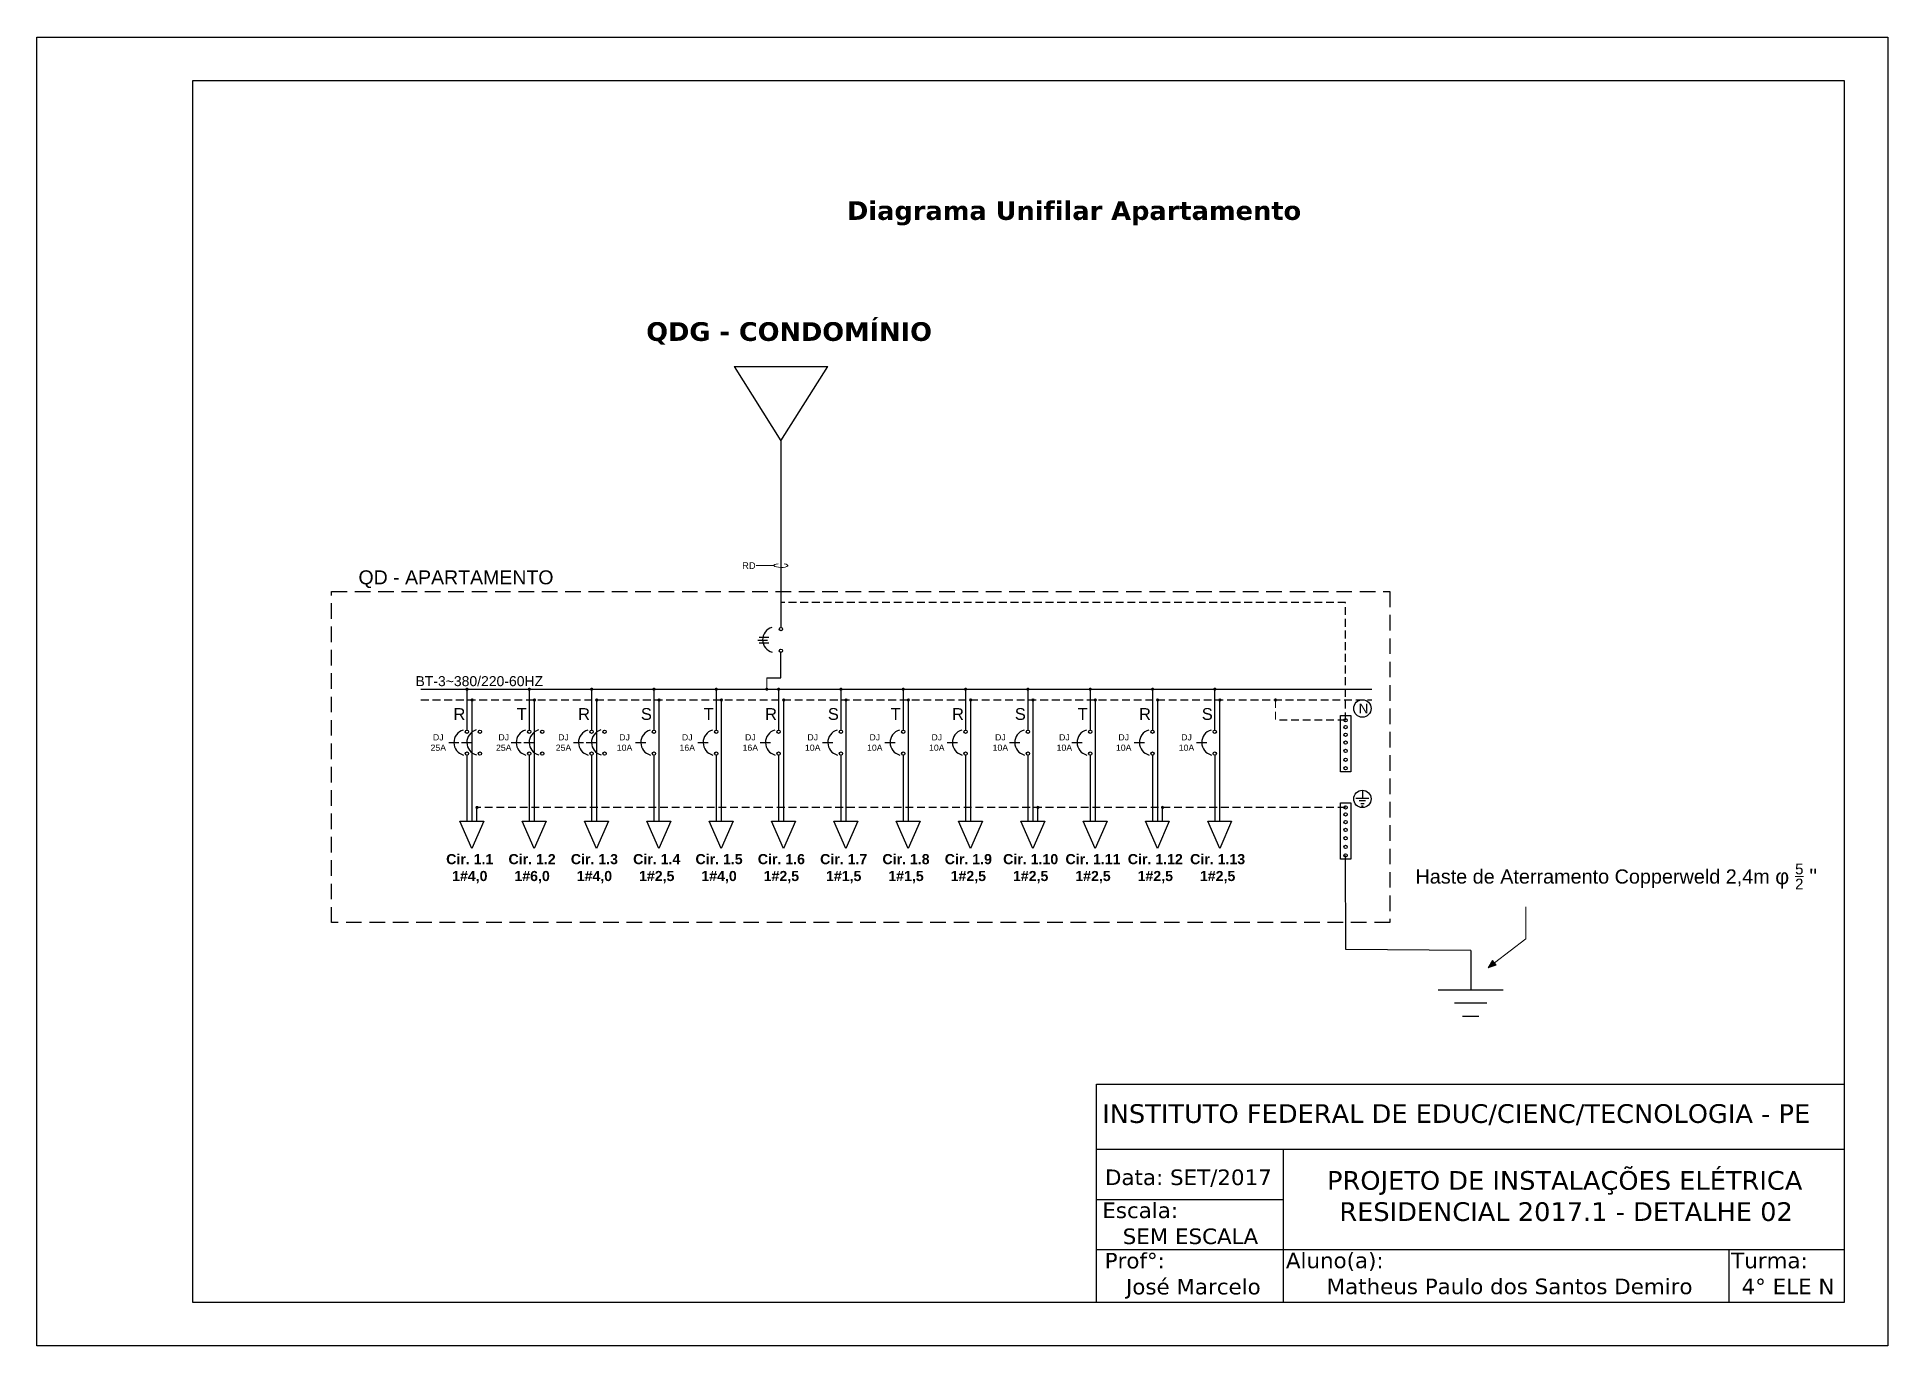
# Model space of a CAD drawing. Header units: millimetres. Extents: x 6732 to 8662, y 3965 to 4362.
# Drawn here: x 7060.3 to 7357.3, y 4045.8 to 4255.8 of the extents above; entities that cross this region are included whole.
import ezdxf

# ---------------------------------------------------------------- set-up
doc = ezdxf.new("R2010")
doc.units = ezdxf.units.MM
doc.linetypes.add('ACAD_ISO02W100', pattern=[15, 12, -3])
doc.linetypes.add('HIDDEN', pattern=[0.375, 0.25, -0.125])
doc.styles.add('ITALICC', font='italicc', dxfattribs={"height": 4})
doc.styles.get("Standard").update_dxf_attribs({"font": 'arial.ttf'})

msp = doc.modelspace()

# ---------------------------------------------------------------- texts
at = {"linetype": 'ACAD_ISO02W100', "lineweight": 13, "style": 'ITALICC'}
for s, width, heights, insert, char_height, attachment_point in [('{\\fVerdana|b1|i0|c0|p34;Diagrama Unifilar Apartamento}', 93.0363, [0], (7226.68, 4227.47), 3, 5), ('{\\fVerdana|b1|i0|c0|p34;QDG - CONDOMÍNIO}', 48.4293, [0], (7180.95, 4208.2), 3, 5), ('{\\fArial|b0|i0|c0|p34;QD - APARTAMENTO}', 1108.9795, [0], (7127.5, 4168.76), 2.24, 5), ('{\\fArial|b0|i0|c0|p34;RD}', 1108.9795, [0], (7174.5, 4170.95), 1.0688, 5), ('{\\fArial|b0|i0|c0|p34;BT-3~380/220-60HZ}', 1108.9795, [0], (7131.24, 4152.4), 1.6031, 5), ('{\\fArial|b0|i0|c0|p34;R}', 28.3602, [0], (7128.05, 4147.13), 1.9002, 5), ('{\\fArial|b0|i0|c0|p34;T}', 28.3602, [0], (7138.05, 4147.13), 1.9002, 5), ('{\\fArial|b0|i0|c0|p34;R}', 28.3602, [0], (7148.05, 4147.13), 1.9002, 5), ('{\\fArial|b0|i0|c0|p34;S}', 28.3602, [0], (7158.05, 4147.13), 1.9002, 5), ('{\\fArial|b0|i0|c0|p34;T}', 28.3602, [0], (7168.05, 4147.13), 1.9002, 5), ('{\\fArial|b0|i0|c0|p34;R}', 28.3602, [0], (7178.05, 4147.13), 1.9002, 5), ('{\\fArial|b0|i0|c0|p34;S}', 28.3602, [0], (7188.05, 4147.13), 1.9002, 5), ('{\\fArial|b0|i0|c0|p34;T}', 28.3602, [0], (7198.05, 4147.13), 1.9002, 5), ('{\\fArial|b0|i0|c0|p34;R}', 28.3602, [0], (7208.05, 4147.13), 1.9002, 5), ('{\\fArial|b0|i0|c0|p34;S}', 28.3602, [0], (7218.05, 4147.13), 1.9002, 5), ('{\\fArial|b0|i0|c0|p34;T}', 28.3602, [0], (7228.05, 4147.13), 1.9002, 5), ('{\\fArial|b0|i0|c0|p34;R}', 28.3602, [0], (7238.05, 4147.13), 1.9002, 5), ('{\\fArial|b0|i0|c0|p34;S}', 28.3602, [0], (7248.05, 4147.13), 1.9002, 5), ('{\\fArial|b0|i0|c0|p34;DJ\\P25A}', 2.9864, [0], (7124.66, 4142.56), 1, 5), ('{\\fArial|b0|i0|c0|p34;DJ\\P25A}', 2.9864, [0], (7135.16, 4142.56), 1, 5), ('{\\fArial|b0|i0|c0|p34;DJ\\P25A}', 2.9864, [0], (7144.75, 4142.56), 1, 5), ('{\\fArial|b0|i0|c0|p34;DJ\\P10A}', 2.9864, [0], (7154.55, 4142.56), 1, 5), ('{\\fArial|b0|i0|c0|p34;DJ\\P16A}', 2.9864, [0], (7164.61, 4142.56), 1, 5), ('{\\fArial|b0|i0|c0|p34;DJ\\P16A}', 2.9864, [0], (7174.73, 4142.56), 1, 5), ('{\\fArial|b0|i0|c0|p34;DJ\\P10A}', 2.9864, [0], (7184.74, 4142.56), 1, 5), ('{\\fArial|b0|i0|c0|p34;DJ\\P10A}', 2.9864, [0], (7194.7, 4142.56), 1, 5), ('{\\fArial|b0|i0|c0|p34;DJ\\P10A}', 2.9864, [0], (7204.65, 4142.56), 1, 5), ('{\\fArial|b0|i0|c0|p34;DJ\\P10A}', 2.9864, [0], (7214.85, 4142.56), 1, 5), ('{\\fArial|b0|i0|c0|p34;DJ\\P10A}', 2.9864, [0], (7225.12, 4142.56), 1, 5), ('{\\fArial|b0|i0|c0|p34;DJ\\P10A}', 2.9864, [0], (7234.64, 4142.56), 1, 5), ('{\\fArial|b0|i0|c0|p34;DJ\\P10A}', 2.9864, [0], (7244.72, 4142.56), 1, 5), ('{\\fArial|b1|i0|c0|p34;Cir. 1.1\\P1#4,0}', 123.3524, [0], (7129.71, 4122.32), 1.6241, 5), ('{\\fArial|b1|i0|c0|p34;Cir. 1.2\\P1#6,0}', 123.3524, [4.75], (7139.71, 4122.32), 1.6241, 5), ('{\\fArial|b1|i0|c0|p34;Cir. 1.3\\P1#4,0}', 123.3524, [0], (7149.71, 4122.32), 1.6241, 5), ('{\\fArial|b1|i0|c0|p34;Cir. 1.4\\P1#2,5}', 123.3524, [0], (7159.71, 4122.32), 1.6241, 5), ('{\\fArial|b1|i0|c0|p34;Cir. 1.5\\P1#4,0}', 123.3524, [0], (7169.71, 4122.32), 1.6241, 5), ('{\\fArial|b1|i0|c0|p34;Cir. 1.6\\P1#2,5}', 123.3524, [0], (7179.71, 4122.32), 1.6241, 5), ('{\\fArial|b1|i0|c0|p34;Cir. 1.7\\P1#1,5}', 123.3524, [0], (7189.71, 4122.32), 1.6241, 5), ('{\\fArial|b1|i0|c0|p34;Cir. 1.8\\P1#1,5}', 123.3524, [0], (7199.71, 4122.32), 1.6241, 5), ('{\\fArial|b1|i0|c0|p34;Cir. 1.9\\P1#2,5}', 123.3524, [0], (7209.71, 4122.32), 1.6241, 5), ('{\\fArial|b1|i0|c0|p34;Cir. 1.10\\P1#2,5}', 123.3524, [0], (7219.71, 4122.32), 1.6241, 5), ('{\\fArial|b1|i0|c0|p34;Cir. 1.11\\P1#2,5}', 123.3524, [0], (7229.71, 4122.32), 1.6241, 5), ('{\\fArial|b1|i0|c0|p34;Cir. 1.12\\P1#2,5}', 123.3524, [0], (7239.71, 4122.32), 1.6241, 5), ('{\\fArial|b1|i0|c0|p34;Cir. 1.13\\P1#2,5}', 123.3524, [0], (7249.71, 4122.32), 1.6241, 5), ('\\A1;{\\fArial|b0|i0|c0|p34;Haste de Aterramento Copperweld 2,4m \\H1.08333x;φ \\H0.7x;\\S5/2;\\H1.42857x; \\H1x;"}', 606.3039, [0], (7281.46, 4121.07), 2.27366, 4)]:
    msp.add_mtext_dynamic_manual_height_columns(s, width=width, gutter_width=20, heights=heights, dxfattribs=dict(at, insert=insert, char_height=char_height, attachment_point=attachment_point))
at = {"attachment_point": 1}
for s, width, insert, char_height in [('{\\fArial|b0|i0|c0|p34;N}', 48.7919, (7272.34, 4148.81), 1.5459), ('\\pi0.66329;{\\fVerdana|b0|i0|c0|p34;INSTITUTO FEDERAL DE EDUC/CIENC/TECNOLOGIA - PE}', 119.1667, (7230.52, 4084.54), 3), ('{\\fVerdana|b0|i0|c0|p34;Data: SET/2017}', 27.6633, (7231.64, 4074.07), 2.5), ('\\pi20.27612;{\\fVerdana|b0|i0|c0|p34;PROJETO DE INSTALAÇÕES ELÉTRICA \\P\\pi22.24657;RESIDENCIAL 2017.1 - DETALHE 02\\H1.11484x; }', 119.1667, (7246.99, 4073.81), 3), ('{\\fVerdana|b0|i0|c0|p34;Escala: \\P   SEM ESCALA}', 37.9283, (7231.21, 4068.77), 2.5), ('{\\fVerdana|b0|i0|c0|p34;Prof°:\\P\\pi3.41904;José Marcelo}', 28.5859, (7231.59, 4060.69), 2.5), ('{\\fVerdana|b0|i0|c0|p34;Aluno(a): \\P      Matheus Paulo dos Santos Demiro}', 90, (7260.67, 4060.73), 2.5), ('{\\fVerdana|b0|i0|c0|p34;Turma: \\P\\pi1.66523;4° ELE N}', 18.1743, (7332.12, 4060.72), 2.5)]:
    msp.add_mtext_dynamic_manual_height_columns(s, width=width, gutter_width=12.5, heights=[0], dxfattribs=dict(at, insert=insert, char_height=char_height))

# ---------------------------------------------------------------- hatches: boundary and pattern name
at = {"linetype": 'ACAD_ISO02W100', "lineweight": 13}
h = msp.add_hatch(color=256, dxfattribs=at)
h.dxf.hatch_style = 1
h.paths.add_polyline_path([(7129, 4151.12, 1), (7129.53, 4151.12, 1)])
h = msp.add_hatch(color=256, dxfattribs=at)
h.dxf.hatch_style = 1
h.paths.add_polyline_path([(7129.82, 4149.39, 1), (7130.35, 4149.39, 1)])
h = msp.add_hatch(color=256, dxfattribs=at)
h.dxf.hatch_style = 1
h.paths.add_polyline_path([(7139, 4151.12, 1), (7139.53, 4151.12, 1)])
h = msp.add_hatch(color=256, dxfattribs=at)
h.dxf.hatch_style = 1
h.paths.add_polyline_path([(7139.82, 4149.39, 1), (7140.35, 4149.39, 1)])
h = msp.add_hatch(color=256, dxfattribs=at)
h.dxf.hatch_style = 1
h.paths.add_polyline_path([(7149, 4151.12, 1), (7149.53, 4151.12, 1)])
h = msp.add_hatch(color=256, dxfattribs=at)
h.dxf.hatch_style = 1
h.paths.add_polyline_path([(7149.82, 4149.39, 1), (7150.35, 4149.39, 1)])
h = msp.add_hatch(color=256, dxfattribs=at)
h.dxf.hatch_style = 1
h.paths.add_polyline_path([(7159, 4151.12, 1), (7159.53, 4151.12, 1)])
h = msp.add_hatch(color=256, dxfattribs=at)
h.dxf.hatch_style = 1
h.paths.add_polyline_path([(7159.82, 4149.39, 1), (7160.35, 4149.39, 1)])
h = msp.add_hatch(color=256, dxfattribs=at)
h.dxf.hatch_style = 1
h.paths.add_polyline_path([(7169, 4151.12, 1), (7169.53, 4151.12, 1)])
h = msp.add_hatch(color=256, dxfattribs=at)
h.dxf.hatch_style = 1
h.paths.add_polyline_path([(7169.82, 4149.39, 1), (7170.35, 4149.39, 1)])
h = msp.add_hatch(color=256, dxfattribs=at)
h.dxf.hatch_style = 1
h.paths.add_polyline_path([(7177.1, 4151.12, 1), (7177.63, 4151.12, 1)])
h = msp.add_hatch(color=256, dxfattribs=at)
h.dxf.hatch_style = 1
h.paths.add_polyline_path([(7179, 4151.12, 1), (7179.53, 4151.12, 1)])
h = msp.add_hatch(color=256, dxfattribs=at)
h.dxf.hatch_style = 1
h.paths.add_polyline_path([(7179.82, 4149.39, 1), (7180.35, 4149.39, 1)])
h = msp.add_hatch(color=256, dxfattribs=at)
h.dxf.hatch_style = 1
h.paths.add_polyline_path([(7189, 4151.12, 1), (7189.53, 4151.12, 1)])
h = msp.add_hatch(color=256, dxfattribs=at)
h.dxf.hatch_style = 1
h.paths.add_polyline_path([(7189.82, 4149.39, 1), (7190.35, 4149.39, 1)])
h = msp.add_hatch(color=256, dxfattribs=at)
h.dxf.hatch_style = 1
h.paths.add_polyline_path([(7199, 4151.12, 1), (7199.53, 4151.12, 1)])
h = msp.add_hatch(color=256, dxfattribs=at)
h.dxf.hatch_style = 1
h.paths.add_polyline_path([(7199.82, 4149.39, 1), (7200.35, 4149.39, 1)])
h = msp.add_hatch(color=256, dxfattribs=at)
h.dxf.hatch_style = 1
h.paths.add_polyline_path([(7209, 4151.12, 1), (7209.53, 4151.12, 1)])
h = msp.add_hatch(color=256, dxfattribs=at)
h.dxf.hatch_style = 1
h.paths.add_polyline_path([(7209.82, 4149.39, 1), (7210.35, 4149.39, 1)])
h = msp.add_hatch(color=256, dxfattribs=at)
h.dxf.hatch_style = 1
h.paths.add_polyline_path([(7219, 4151.12, 1), (7219.53, 4151.12, 1)])
h = msp.add_hatch(color=256, dxfattribs=at)
h.dxf.hatch_style = 1
h.paths.add_polyline_path([(7219.82, 4149.39, 1), (7220.35, 4149.39, 1)])
h = msp.add_hatch(color=256, dxfattribs=at)
h.dxf.hatch_style = 1
h.paths.add_polyline_path([(7229, 4151.12, 1), (7229.53, 4151.12, 1)])
h = msp.add_hatch(color=256, dxfattribs=at)
h.dxf.hatch_style = 1
h.paths.add_polyline_path([(7229.82, 4149.39, 1), (7230.35, 4149.39, 1)])
h = msp.add_hatch(color=256, dxfattribs=at)
h.dxf.hatch_style = 1
h.paths.add_polyline_path([(7239, 4151.12, 1), (7239.53, 4151.12, 1)])
h = msp.add_hatch(color=256, dxfattribs=at)
h.dxf.hatch_style = 1
h.paths.add_polyline_path([(7239, 4151.12, 1), (7239.53, 4151.12, 1)])
h = msp.add_hatch(color=256, dxfattribs=at)
h.dxf.hatch_style = 1
h.paths.add_polyline_path([(7239.82, 4149.39, 1), (7240.35, 4149.39, 1)])
h = msp.add_hatch(color=256, dxfattribs=at)
h.dxf.hatch_style = 1
h.paths.add_polyline_path([(7239.82, 4149.39, 1), (7240.35, 4149.39, 1)])
h = msp.add_hatch(color=256, dxfattribs=at)
h.dxf.hatch_style = 1
h.paths.add_polyline_path([(7249, 4151.12, 1), (7249.53, 4151.12, 1)])
h = msp.add_hatch(color=256, dxfattribs=at)
h.dxf.hatch_style = 1
h.paths.add_polyline_path([(7249.82, 4149.39, 1), (7250.35, 4149.39, 1)])
h = msp.add_hatch(color=256, dxfattribs=at)
h.dxf.hatch_style = 1
h.paths.add_polyline_path([(7258.73, 4149.39, 1), (7259.26, 4149.39, 1)])
h = msp.add_hatch(color=256, dxfattribs=at)
h.dxf.hatch_style = 1
h.paths.add_polyline_path([(7130.61, 4132.15, 1), (7131.14, 4132.15, 1)])
h = msp.add_hatch(color=256, dxfattribs=at)
h.dxf.hatch_style = 1
h.paths.add_polyline_path([(7220.61, 4132.15, 1), (7221.14, 4132.15, 1)])
h = msp.add_hatch(color=256, dxfattribs=at)
h.dxf.hatch_style = 1
h.paths.add_polyline_path([(7240.61, 4132.15, 1), (7241.14, 4132.15, 1)])
h = msp.add_hatch(color=256, dxfattribs=at)
h.dxf.hatch_style = 1
h.paths.add_polyline_path([(7294.43, 4106.83), (7293.84, 4107.59), (7293.12, 4106.43)])

# ---------------------------------------------------------------- linework, layer by layer
at = {"ltscale": 3}
for p, q in [((7060.27, 4255.75), (7357.27, 4255.75)), ((7060.27, 4045.75), (7060.27, 4255.75)), ((7357.27, 4255.75), (7357.27, 4045.75)), ((7085.27, 4248.75), (7350.27, 4248.75)), ((7085.27, 4052.75), (7085.27, 4248.75)), ((7350.27, 4248.75), (7350.27, 4052.75)), ((7350.27, 4052.75), (7085.27, 4052.75)), ((7357.27, 4045.75), (7060.27, 4045.75))]:
    msp.add_line(p, q, dxfattribs=at)
for p, q in [((7172.14, 4202.87), (7187.14, 4202.87)), ((7172.14, 4202.87), (7179.64, 4190.98)), ((7179.64, 4190.98), (7187.14, 4202.87)), ((7179.64, 4190.98), (7179.64, 4161.03)), ((7175.92, 4159.01), (7177.48, 4159.01)), ((7176.16, 4159.46), (7177.72, 4159.46)), ((7176.16, 4158.56), (7177.72, 4158.56)), ((7179.64, 4152.96), (7179.64, 4157.03)), ((7177.37, 4152.96), (7179.64, 4152.96)), ((7121.87, 4151.12), (7274.46, 4151.12)), ((7129.26, 4151.12), (7129.26, 4144.56)), ((7130.09, 4129.93), (7130.09, 4149.39)), ((7139.26, 4151.12), (7139.26, 4144.56)), ((7140.09, 4129.93), (7140.09, 4149.39)), ((7149.26, 4151.12), (7149.26, 4144.56)), ((7150.09, 4129.93), (7150.09, 4149.39)), ((7159.26, 4151.12), (7159.26, 4144.56)), ((7160.09, 4129.93), (7160.09, 4149.39)), ((7169.26, 4151.12), (7169.26, 4144.56)), ((7170.09, 4129.93), (7170.09, 4149.39)), ((7179.26, 4151.12), (7179.26, 4144.56)), ((7180.09, 4129.93), (7180.09, 4149.39)), ((7189.26, 4151.12), (7189.26, 4144.56)), ((7190.09, 4129.93), (7190.09, 4149.39)), ((7199.26, 4151.12), (7199.26, 4144.56)), ((7200.09, 4129.93), (7200.09, 4149.39)), ((7209.26, 4151.12), (7209.26, 4144.56)), ((7210.09, 4129.93), (7210.09, 4149.39)), ((7219.26, 4151.12), (7219.26, 4144.56)), ((7220.09, 4129.93), (7220.09, 4149.39)), ((7229.26, 4151.12), (7229.26, 4144.56)), ((7230.09, 4129.93), (7230.09, 4149.39)), ((7239.26, 4151.12), (7239.26, 4144.56)), ((7240.09, 4129.93), (7240.09, 4149.39)), ((7249.26, 4144.56), (7249.26, 4151.12)), ((7250.09, 4129.93), (7250.09, 4149.39)), ((7126.33, 4142.56), (7127.98, 4142.56)), ((7128.41, 4142.56), (7130.06, 4142.56)), ((7129.26, 4140.53), (7129.26, 4129.93)), ((7136.33, 4142.56), (7137.98, 4142.56)), ((7138.41, 4142.56), (7140.06, 4142.56)), ((7139.26, 4140.53), (7139.26, 4129.93)), ((7146.33, 4142.56), (7147.98, 4142.56)), ((7148.41, 4142.56), (7150.06, 4142.56)), ((7149.26, 4140.53), (7149.26, 4129.93)), ((7156.33, 4142.56), (7157.98, 4142.56)), ((7159.26, 4140.53), (7159.26, 4129.93)), ((7166.33, 4142.56), (7167.98, 4142.56)), ((7169.26, 4140.53), (7169.26, 4129.93)), ((7176.33, 4142.56), (7177.98, 4142.56)), ((7179.26, 4140.53), (7179.26, 4129.93)), ((7186.33, 4142.56), (7187.98, 4142.56)), ((7189.26, 4140.53), (7189.26, 4129.93)), ((7196.33, 4142.56), (7197.98, 4142.56)), ((7199.26, 4140.53), (7199.26, 4129.93)), ((7206.33, 4142.56), (7207.98, 4142.56)), ((7209.26, 4140.53), (7209.26, 4129.93)), ((7216.33, 4142.56), (7217.98, 4142.56)), ((7219.26, 4140.53), (7219.26, 4129.93)), ((7226.33, 4142.56), (7227.98, 4142.56)), ((7229.26, 4140.53), (7229.26, 4129.93)), ((7236.33, 4142.56), (7237.98, 4142.56)), ((7239.26, 4140.53), (7239.26, 4129.93)), ((7246.33, 4142.56), (7247.98, 4142.56)), ((7249.26, 4140.53), (7249.26, 4129.93)), ((7272.94, 4134.92), (7272.94, 4133.65)), ((7271.9, 4133.65), (7273.98, 4133.65)), ((7272.42, 4133.24), (7273.46, 4133.24)), ((7272.68, 4132.8), (7273.2, 4132.8)), ((7272.81, 4132.43), (7273.07, 4132.43)), ((7270.3, 4109.38), (7270.24, 4124.45)), ((7290.32, 4109.21), (7270.3, 4109.38)), ((7290.32, 4109.21), (7290.32, 4102.89)), ((7285.12, 4102.89), (7295.53, 4102.89)), ((7287.72, 4100.8), (7292.93, 4100.8)), ((7289.02, 4098.64), (7291.63, 4098.64)), ((7230.27, 4052.75), (7230.27, 4087.75)), ((7230.27, 4087.75), (7350.27, 4087.75)), ((7350.27, 4077.25), (7230.27, 4077.25)), ((7260.27, 4052.75), (7260.27, 4077.25)), ((7230.27, 4069.25), (7260.27, 4069.25)), ((7230.27, 4061.25), (7350.27, 4061.25)), ((7331.73, 4061.25), (7331.73, 4052.75))]:
    msp.add_line(p, q)
at = {"lineweight": 13}
msp.add_line((7178.51, 4170.96), (7175.66, 4170.96), dxfattribs=at)
at = {"linetype": 'HIDDEN', "ltscale": 5}
for p, q in [((7270.24, 4165.05), (7179.64, 4165.05)), ((7270.24, 4146.15), (7270.24, 4165.05)), ((7121.87, 4149.39), (7274.46, 4149.39)), ((7270.24, 4146.15), (7258.99, 4146.15)), ((7270.24, 4132.15), (7130.87, 4132.15))]:
    msp.add_line(p, q, dxfattribs=at)
at = {"linetype": 'ACAD_ISO02W100', "lineweight": 13}
for p, q in [((7177.37, 4152.96), (7177.37, 4151.12)), ((7299.17, 4116.22), (7299.17, 4111.08)), ((7299.17, 4111.08), (7294.14, 4107.21)), ((7293.12, 4106.43), (7293.84, 4107.59)), ((7293.84, 4107.59), (7294.43, 4106.83)), ((7293.12, 4106.43), (7294.43, 4106.83))]:
    msp.add_line(p, q, dxfattribs=at)
at = {"linetype": 'HIDDEN', "lineweight": 13, "ltscale": 5}
msp.add_line((7258.99, 4149.39), (7258.99, 4146.15), dxfattribs=at)
at = {"linetype": 'HIDDEN', "ltscale": 60}
for p, q in [((7130.87, 4129.93), (7130.87, 4132.15)), ((7220.87, 4129.93), (7220.87, 4132.15)), ((7240.87, 4129.93), (7240.87, 4132.15))]:
    msp.add_line(p, q, dxfattribs=at)
at = {"linetype": 'HIDDEN', "ltscale": 10}
msp.add_lwpolyline([(7107.52, 4166.78), (7277.36, 4166.78), (7277.36, 4113.67), (7107.52, 4113.67)], close=True, dxfattribs=at)
for points in [[(7269.41, 4146.88), (7271.07, 4146.88), (7271.07, 4137.85), (7269.41, 4137.85)], [(7269.41, 4132.88), (7271.07, 4132.88), (7271.07, 4123.85), (7269.41, 4123.85)], [(7131.96, 4129.93), (7130.04, 4125.56), (7128.13, 4129.93)], [(7141.96, 4129.93), (7140.04, 4125.56), (7138.13, 4129.93)], [(7151.96, 4129.93), (7150.04, 4125.56), (7148.13, 4129.93)], [(7161.96, 4129.93), (7160.04, 4125.56), (7158.13, 4129.93)], [(7171.96, 4129.93), (7170.04, 4125.56), (7168.13, 4129.93)], [(7181.96, 4129.93), (7180.04, 4125.56), (7178.13, 4129.93)], [(7191.96, 4129.93), (7190.04, 4125.56), (7188.13, 4129.93)], [(7201.96, 4129.93), (7200.04, 4125.56), (7198.13, 4129.93)], [(7211.96, 4129.93), (7210.04, 4125.56), (7208.13, 4129.93)], [(7221.96, 4129.93), (7220.04, 4125.56), (7218.13, 4129.93)], [(7231.96, 4129.93), (7230.04, 4125.56), (7228.13, 4129.93)], [(7241.96, 4129.93), (7240.04, 4125.56), (7238.13, 4129.93)], [(7251.96, 4129.93), (7250.04, 4125.56), (7248.13, 4129.93)]]:
    msp.add_lwpolyline(points, close=True)
for centre, radius in [((7179.64, 4160.76), 0.264), ((7179.64, 4157.29), 0.264), ((7272.94, 4148.03), 1.4), ((7270.24, 4146.15), 0.264), ((7129.26, 4144.29), 0.264), ((7131.34, 4144.29), 0.264), ((7139.26, 4144.29), 0.264), ((7141.34, 4144.29), 0.264), ((7149.26, 4144.29), 0.264), ((7151.34, 4144.29), 0.264), ((7159.26, 4144.29), 0.264), ((7169.26, 4144.29), 0.264), ((7179.26, 4144.29), 0.264), ((7189.26, 4144.29), 0.264), ((7199.26, 4144.29), 0.264), ((7209.26, 4144.29), 0.264), ((7219.26, 4144.29), 0.264), ((7229.26, 4144.29), 0.264), ((7239.26, 4144.29), 0.264), ((7249.26, 4144.29), 0.264), ((7270.24, 4145.04), 0.264), ((7270.24, 4143.81), 0.264), ((7129.26, 4140.79), 0.264), ((7131.34, 4140.79), 0.264), ((7139.26, 4140.79), 0.264), ((7141.34, 4140.79), 0.264), ((7149.26, 4140.79), 0.264), ((7151.34, 4140.79), 0.264), ((7159.26, 4140.79), 0.264), ((7169.26, 4140.79), 0.264), ((7179.26, 4140.79), 0.264), ((7189.26, 4140.79), 0.264), ((7199.26, 4140.79), 0.264), ((7209.26, 4140.79), 0.264), ((7219.26, 4140.79), 0.264), ((7229.26, 4140.79), 0.264), ((7239.26, 4140.79), 0.264), ((7249.26, 4140.79), 0.264), ((7270.24, 4142.55), 0.264), ((7270.24, 4141.21), 0.264), ((7270.24, 4139.81), 0.264), ((7270.24, 4138.45), 0.264), ((7272.94, 4133.52), 1.4), ((7270.24, 4132.15), 0.264), ((7270.24, 4131.03), 0.264), ((7270.24, 4129.8), 0.264), ((7270.24, 4128.54), 0.264), ((7270.24, 4127.21), 0.264), ((7270.24, 4125.81), 0.264), ((7270.24, 4124.45), 0.264)]:
    msp.add_circle(centre, radius)
for centre in [(7178.77, 4159.04), (7129.23, 4142.56), (7131.31, 4142.59), (7139.23, 4142.56), (7141.31, 4142.59), (7149.23, 4142.56), (7151.31, 4142.59), (7159.23, 4142.56), (7169.23, 4142.56), (7179.23, 4142.56), (7189.23, 4142.56), (7199.23, 4142.56), (7209.23, 4142.56), (7219.23, 4142.56), (7229.23, 4142.56), (7239.23, 4142.56), (7249.23, 4142.56)]:
    msp.add_arc(centre, 2.07, 106.1004, 255.3696)
at = {"lineweight": 13, "extrusion": (0, 0, -1)}
msp.add_ellipse((7179.64, 4170.96), major_axis=(1.13, 0), ratio=0.270441, start_param=5.172783, end_param=10.59046, dxfattribs=at)

msp.set_redraw_order([(e.dxf.handle, doc.entitydb.next_handle()) for e in msp.query("TEXT MTEXT ATTDEF DIMENSION ARC_DIMENSION")])  # texts and dimensions are drawn at this point

doc.saveas('drawing.dxf')
